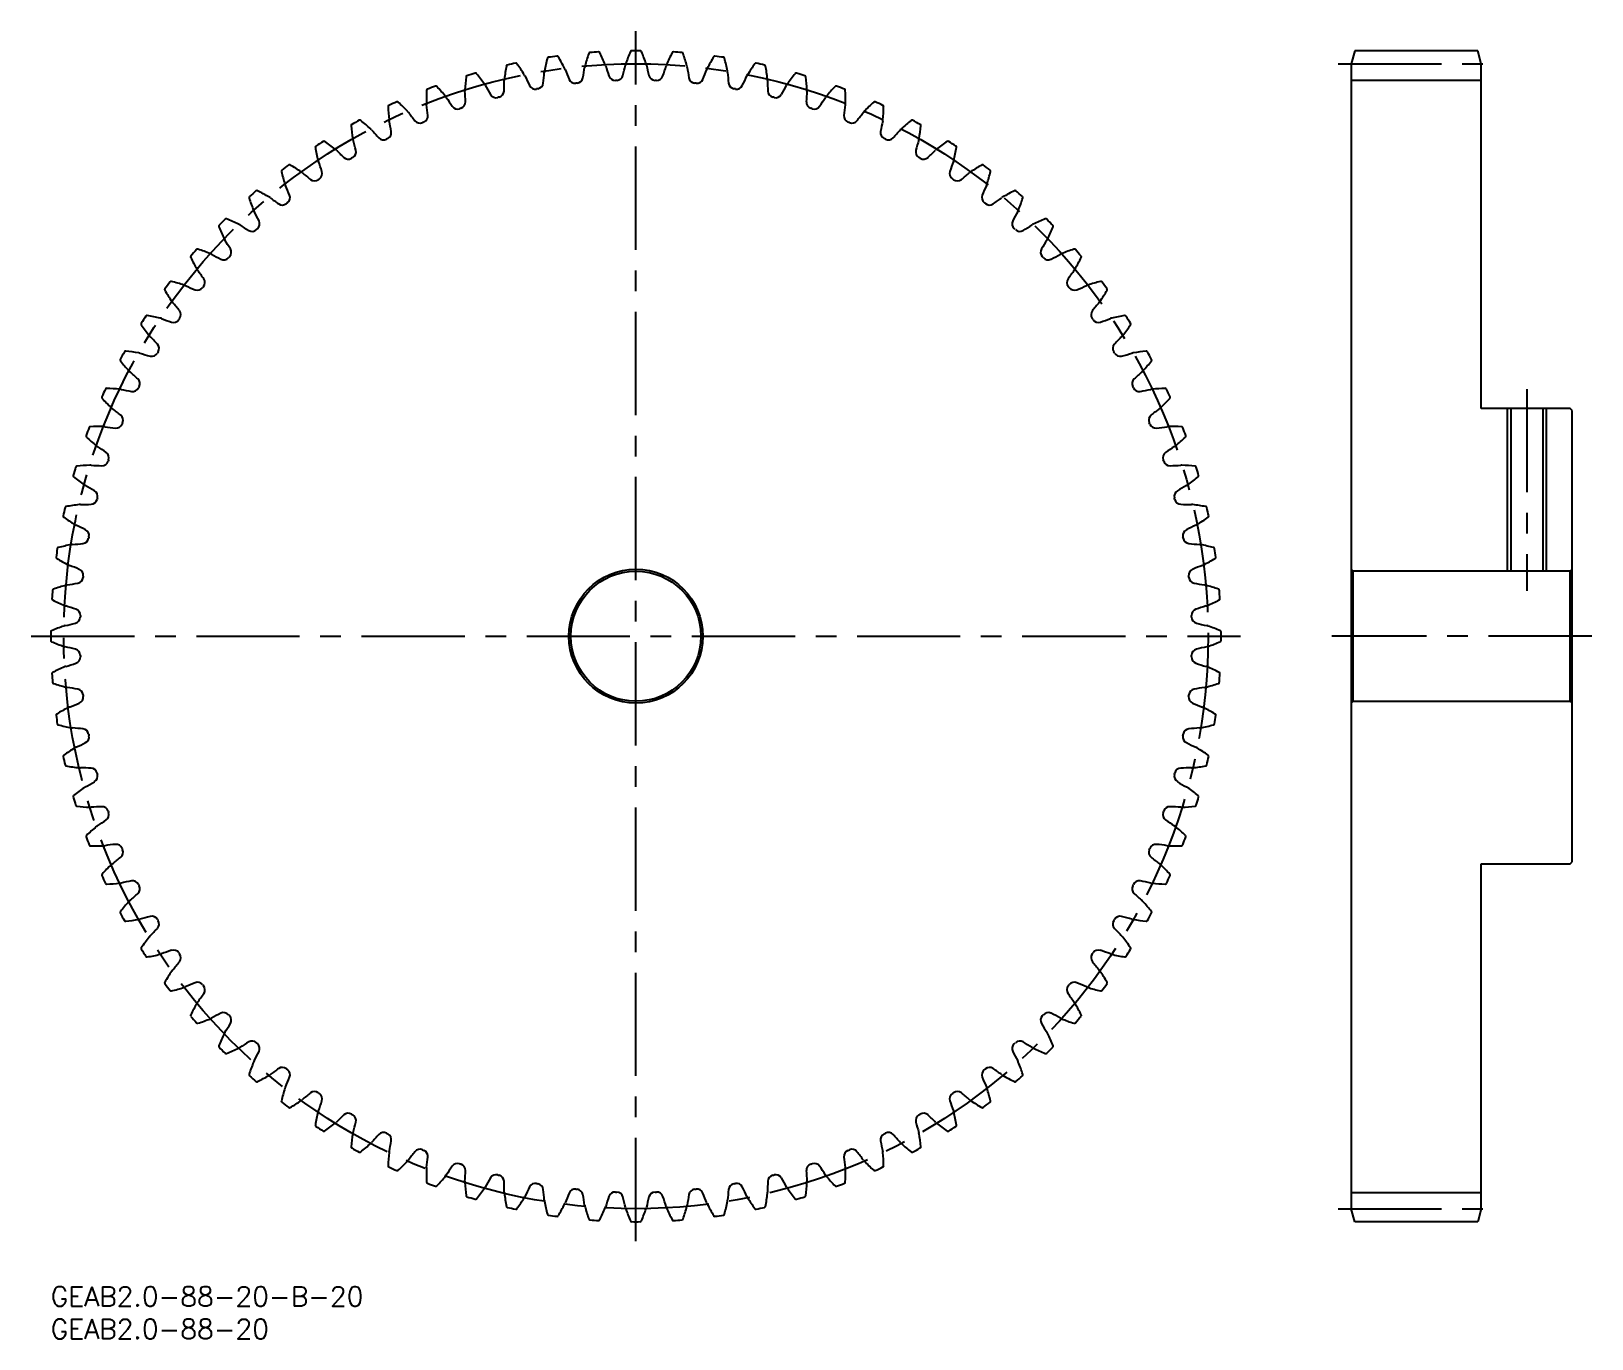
# Model space of a CAD drawing. Extents: x -3 to 237, y -8 to 193.
import ezdxf

# ---------------------------------------------------------------- set-up
doc = ezdxf.new("R2010")
doc.units = 0
doc.header["$LTSCALE"] = 0.5
doc.linetypes.add('CENTER', pattern=[50.8, 31.75, -6.35, 6.35, -6.35])
for name, color, linetype in [('MSM_CENTER', 1, 'CENTER'), ('MSM_CONTINUOUS', 7, 'CONTINUOUS'), ('MSM_NARROW', 5, 'CONTINUOUS'), ('MSM_PART_NUMBER', 7, 'CONTINUOUS')]:
    doc.layers.add(name, color=color, linetype=linetype)
doc.styles.get("Standard").update_dxf_attribs({"font": 'txt.shx', "height": 3, "bigfont": 'bigfont.shx'})

# ---------------------------------------------------------------- blocks, each defined once
blk = doc.blocks.new('*U2')
at = {"layer": 'MSM_PART_NUMBER'}
blk.add_text('GEAB2.0-88-20-B-20', height=3, dxfattribs=at).set_placement((0, -3))
blk = doc.blocks.new('*U3')
at = {"layer": 'MSM_PART_NUMBER'}
blk.add_text('GEAB2.0-88-20', height=3, dxfattribs=at).set_placement((0, -8))

msp = doc.modelspace()

# ---------------------------------------------------------------- linework, layer by layer
at = {"layer": 'MSM_CENTER'}
for p, q in [((90, 7), (90, 193)), ((198, 188), (222, 188)), ((227, 138), (227, 107)), ((-3, 100), (183, 100)), ((237, 100), (197, 100)), ((198, 12), (222, 12))]:
    msp.add_line(p, q, dxfattribs=at)
msp.add_circle((90, 100), 88, dxfattribs=at)
at = {"layer": 'MSM_CONTINUOUS'}
for p, q in [((200.54, 190), (200, 188)), ((219.46, 190), (200.54, 190)), ((220, 188), (219.46, 190)), ((200, 188), (200, 12)), ((220, 135), (220, 188)), ((200, 185.5), (220, 185.5)), ((233.7, 135), (220, 135)), ((224.54, 135), (224.54, 110)), ((229.46, 135), (229.46, 110)), ((234, 134.7), (233.7, 135)), ((234, 65.3), (234, 134.7)), ((200, 110.3), (200.3, 110)), ((200.3, 90), (200.3, 110)), ((233.7, 110), (200.3, 110)), ((233.7, 110), (234, 110.3)), ((233.7, 90), (233.7, 110)), ((200.3, 90), (200, 89.7)), ((200.3, 90), (233.7, 90)), ((234, 89.7), (233.7, 90)), ((220, 12), (220, 65)), ((220, 65), (233.7, 65)), ((233.7, 65), (234, 65.3)), ((200, 14.5), (220, 14.5)), ((220, 12), (219.46, 10)), ((200.54, 10), (200, 12)), ((219.46, 10), (200.54, 10))]:
    msp.add_line(p, q, dxfattribs=at)
for radius in [10.3, 10]:
    msp.add_circle((90, 100), radius, dxfattribs=at)
for centre, radius, start, end in [((82.93, 189.52), 0.2, 94.5139, 161.1608), ((90, 100), 90, 93.6679, 94.5139), ((84.26, 189.62), 0.2, 27.021, 93.6679), ((58.3, 176.38), 29.33, 23.0682, 27.021), ((116.17, 178.45), 29.33, 157.0699, 161.0227), ((89.34, 189.8), 0.2, 90.423, 157.0699), ((90, 100), 90, 89.577, 90.423), ((90.66, 189.8), 0.2, 22.9301, 89.577), ((63.83, 178.45), 29.33, 18.9773, 22.9301), ((121.7, 176.38), 29.33, 152.979, 156.9318), ((95.74, 189.62), 0.2, 86.3321, 152.979), ((90, 100), 90, 85.4861, 86.3321), ((97.07, 189.52), 0.2, 18.8392, 85.4861), ((98.9, 182.22), 29.33, 169.3426, 173.2955), ((70.26, 187.6), 0.2, 102.6957, 169.3426), ((90, 100), 90, 101.8497, 102.6957), ((71.56, 187.89), 0.2, 35.2028, 101.8497), ((47.75, 171.09), 29.33, 31.25, 35.2028), ((104.74, 181.37), 29.33, 165.2517, 169.2045), ((76.56, 188.79), 0.2, 98.6048, 165.2517), ((90, 100), 90, 97.7588, 98.6048), ((77.88, 188.98), 0.2, 31.1119, 97.7588), ((52.93, 173.92), 29.33, 27.1591, 31.1119), ((77.56, 186.56), 1.66, 20.213, 27.1593), ((47.25, 192.31), 35.2, 349.388, 352.0599), ((83.76, 187.22), 1.66, 165.1134, 172.0597), ((110.51, 180.11), 29.33, 161.1608, 165.1136), ((83.76, 187.22), 1.66, 16.1221, 23.0684), ((119.17, 197.46), 35.2, 196.1219, 198.7939), ((53.95, 195.13), 35.2, 345.2971, 347.969), ((90, 187.45), 1.66, 161.0225, 167.9688), ((90, 187.45), 1.66, 12.0312, 18.9775), ((126.05, 195.13), 35.2, 192.031, 194.7029), ((60.83, 197.46), 35.2, 341.2061, 343.8781), ((96.24, 187.22), 1.66, 156.9316, 163.8779), ((69.49, 180.11), 29.33, 14.8864, 18.8392), ((96.24, 187.22), 1.66, 7.9403, 14.8865), ((132.75, 192.31), 35.2, 187.9401, 190.612), ((102.44, 186.56), 1.66, 152.8407, 159.787), ((127.07, 173.92), 29.33, 148.8881, 152.8409), ((102.12, 188.98), 0.2, 82.2412, 148.8881), ((90, 100), 90, 81.3952, 82.2412), ((103.44, 188.79), 0.2, 14.7483, 81.3952), ((75.26, 181.37), 29.33, 10.7955, 14.7483), ((132.25, 171.09), 29.33, 144.7972, 148.75), ((108.44, 187.89), 0.2, 78.1503, 144.7972), ((90, 100), 90, 77.3043, 78.1503), ((109.74, 187.6), 0.2, 10.6574, 77.3043), ((81.1, 182.22), 29.33, 6.7045, 10.6574), ((93.01, 182.64), 29.33, 173.4335, 177.3864), ((64.07, 185.97), 0.2, 106.7866, 173.4335), ((90, 100), 90, 105.9406, 106.7866), ((65.34, 186.35), 0.2, 39.2937, 105.9406), ((42.79, 167.9), 29.33, 35.3409, 39.2937), ((65.36, 183.9), 1.66, 28.3948, 35.3411), ((34.55, 185.29), 35.2, 357.5698, 0.2417), ((71.41, 185.45), 1.66, 173.2953, 180.2415), ((71.41, 185.45), 1.66, 24.3039, 31.2502), ((105.01, 200.62), 35.2, 204.3037, 206.9757), ((74.76, 185.15), 1, 280.1503, 353.4789), ((40.78, 189.03), 35.2, 353.4789, 356.1508), ((77.56, 186.56), 1.66, 169.2044, 176.1506), ((112.15, 199.29), 35.2, 200.2128, 202.8848), ((80.64, 185.99), 1, 202.8848, 276.2134), ((90, 100), 85.5, 96.0594, 96.2134), ((80.87, 186.02), 1, 276.0594, 349.388), ((86.8, 186.44), 1, 198.7939, 272.1224), ((90, 100), 85.5, 91.9685, 92.1224), ((87.03, 186.45), 1, 271.9685, 345.2971), ((92.97, 186.45), 1, 194.7029, 268.0315), ((90, 100), 85.5, 87.8776, 88.0315), ((93.2, 186.44), 1, 267.8776, 341.2061), ((99.13, 186.02), 1, 190.612, 263.9406), ((90, 100), 85.5, 83.7866, 83.9406), ((99.36, 185.99), 1, 263.7867, 337.1152), ((67.85, 199.29), 35.2, 337.1152, 339.7872), ((102.44, 186.56), 1.66, 3.8494, 10.7956), ((139.22, 189.03), 35.2, 183.8492, 186.5211), ((105.24, 185.15), 1, 186.5211, 259.8497), ((74.99, 200.62), 35.2, 333.0243, 335.6963), ((108.59, 185.45), 1.66, 148.7498, 155.6961), ((108.59, 185.45), 1.66, 359.7585, 6.7047), ((145.45, 185.29), 35.2, 179.7583, 182.4302), ((114.64, 183.9), 1.66, 144.6589, 151.6052), ((137.21, 167.9), 29.33, 140.7063, 144.6591), ((114.66, 186.35), 0.2, 74.0594, 140.7063), ((90, 100), 90, 73.2134, 74.0594), ((115.93, 185.97), 0.2, 6.5665, 73.2134), ((86.99, 182.64), 29.33, 2.6136, 6.5665), ((87.1, 182.65), 29.33, 177.5245, 181.4773), ((58, 183.9), 0.2, 110.8775, 177.5245), ((90, 100), 90, 110.0315, 110.8775), ((59.24, 184.37), 0.2, 43.3846, 110.0315), ((38.07, 164.36), 29.33, 39.4318, 43.3846), ((59.44, 181.93), 1.66, 32.4857, 39.432), ((90.53, 201.73), 35.2, 212.4856, 215.1575), ((65.36, 183.9), 1.66, 177.3862, 184.3324), ((28.61, 181.12), 35.2, 1.6607, 4.3326), ((97.79, 201.43), 35.2, 208.3946, 211.0666), ((68.5, 183.78), 1, 211.0666, 284.3952), ((90, 100), 85.5, 104.2412, 104.3952), ((68.72, 183.84), 1, 284.2412, 357.5698), ((74.53, 185.1), 1, 206.9757, 280.3043), ((90, 100), 85.5, 100.1503, 100.3043), ((90, 100), 85.5, 79.6957, 79.8497), ((105.47, 185.1), 1, 259.6958, 333.0243), ((111.28, 183.84), 1, 182.4302, 255.7588), ((90, 100), 85.5, 75.6048, 75.7588), ((111.5, 183.78), 1, 255.6049, 328.9334), ((82.21, 201.43), 35.2, 328.9334, 331.6054), ((151.39, 181.12), 35.2, 175.6674, 178.3393), ((114.64, 183.9), 1.66, 355.6676, 2.6138), ((89.47, 201.73), 35.2, 324.8425, 327.5144), ((120.56, 181.93), 1.66, 140.568, 147.5143), ((141.93, 164.36), 29.33, 136.6154, 140.5682), ((120.76, 184.37), 0.2, 69.9685, 136.6154), ((90, 100), 90, 69.1225, 69.9685), ((122, 183.9), 0.2, 2.4755, 69.1225), ((92.9, 182.65), 29.33, 358.5227, 2.4755), ((52.09, 181.41), 0.2, 114.9685, 181.6154), ((81.22, 182.23), 29.33, 181.6154, 185.5682), ((90, 100), 90, 114.1225, 114.9685), ((53.3, 181.96), 0.2, 47.4755, 114.1224), ((33.61, 160.49), 29.33, 43.5227, 47.4755), ((53.67, 179.54), 1.66, 36.5767, 43.5229), ((83.28, 201.51), 35.2, 216.5765, 219.2484), ((57.01, 179.96), 1, 292.423, 5.7516), ((59.44, 181.93), 1.66, 181.4771, 188.4233), ((22.98, 176.53), 35.2, 5.7516, 8.4235), ((62.57, 182.04), 1, 215.1575, 288.4861), ((90, 100), 85.5, 108.3321, 108.4861), ((62.79, 182.11), 1, 288.3321, 1.6607), ((117.21, 182.11), 1, 178.3393, 251.6679), ((90, 100), 85.5, 71.5139, 71.6679), ((117.43, 182.04), 1, 251.5139, 324.8425), ((122.99, 179.96), 1, 174.2484, 247.577), ((157.02, 176.53), 35.2, 171.5765, 174.2484), ((120.56, 181.93), 1.66, 351.5767, 358.5229), ((96.72, 201.51), 35.2, 320.7516, 323.4235), ((126.33, 179.54), 1.66, 136.4771, 143.4233), ((146.39, 160.49), 29.33, 132.5245, 136.4773), ((126.7, 181.96), 0.2, 65.8775, 132.5245), ((90, 100), 90, 65.0315, 65.8775), ((98.78, 182.23), 29.33, 354.4318, 358.3846), ((127.91, 181.41), 0.2, 358.3846, 65.0315), ((46.38, 178.5), 0.2, 119.0594, 185.7063), ((75.37, 181.39), 29.33, 185.7063, 189.6591), ((90, 100), 90, 118.2134, 119.0594), ((47.55, 179.13), 0.2, 51.5665, 118.2133), ((29.44, 156.31), 29.33, 47.6136, 51.5665), ((48.09, 176.75), 1.66, 40.6676, 47.6138), ((76.05, 200.77), 35.2, 220.6674, 223.3393), ((53.67, 179.54), 1.66, 185.568, 192.5143), ((17.69, 171.56), 35.2, 9.8425, 12.5144), ((56.79, 179.87), 1, 219.2484, 292.577), ((90, 100), 85.5, 112.423, 112.577), ((90, 100), 85.5, 67.423, 67.577), ((123.21, 179.87), 1, 247.423, 320.7516), ((162.31, 171.56), 35.2, 167.4856, 170.1575), ((126.33, 179.54), 1.66, 347.4857, 354.432), ((103.95, 200.77), 35.2, 316.6607, 319.3326), ((131.91, 176.75), 1.66, 132.3862, 139.3324), ((150.56, 156.31), 29.33, 128.4335, 132.3864), ((132.45, 179.13), 0.2, 61.7871, 128.4335), ((90, 100), 90, 60.9406, 61.7866), ((104.63, 181.39), 29.33, 350.3409, 354.2937), ((133.62, 178.5), 0.2, 354.2937, 60.9406), ((40.89, 175.18), 0.2, 123.1503, 189.7972), ((90, 100), 90, 122.3043, 123.1503), ((42.01, 175.9), 0.2, 55.6574, 122.3042), ((25.57, 151.85), 29.33, 51.7045, 55.6574), ((48.09, 176.75), 1.66, 189.6589, 196.6052), ((12.77, 166.22), 35.2, 13.9334, 16.6054), ((51.18, 177.3), 1, 223.3393, 296.6679), ((90, 100), 85.5, 116.5139, 116.6679), ((51.39, 177.4), 1, 296.5139, 9.8425), ((128.61, 177.4), 1, 170.1575, 243.4861), ((90, 100), 85.5, 63.3321, 63.4861), ((128.82, 177.3), 1, 243.3321, 316.6607), ((167.23, 166.22), 35.2, 163.3946, 166.0666), ((131.91, 176.75), 1.66, 343.3948, 350.3411), ((154.43, 151.85), 29.33, 124.3426, 128.2955), ((137.99, 175.9), 0.2, 57.6962, 124.3426), ((90, 100), 90, 56.8497, 57.6957), ((139.11, 175.18), 0.2, 350.2028, 56.8497), ((69.6, 180.14), 29.33, 189.7972, 193.75), ((42.72, 173.56), 1.66, 193.7498, 200.6961), ((8.24, 160.54), 35.2, 18.0243, 20.6963), ((42.72, 173.56), 1.66, 44.7585, 51.7047), ((68.9, 199.52), 35.2, 224.7583, 227.4302), ((45.76, 174.33), 1, 227.4302, 300.7588), ((90, 100), 85.5, 120.6048, 120.7588), ((45.96, 174.45), 1, 300.6048, 13.9334), ((134.04, 174.45), 1, 166.0666, 239.3952), ((90, 100), 85.5, 59.2412, 59.3952), ((134.24, 174.33), 1, 239.2412, 312.5698), ((111.1, 199.52), 35.2, 312.5698, 315.2417), ((137.28, 173.56), 1.66, 128.2953, 135.2415), ((171.76, 160.54), 35.2, 159.3037, 161.9757), ((137.28, 173.56), 1.66, 339.3039, 346.2502), ((110.4, 180.14), 29.33, 346.25, 350.2028), ((35.66, 171.49), 0.2, 127.2412, 193.8881), ((63.94, 178.48), 29.33, 193.8881, 197.8409), ((90, 100), 90, 126.3952, 127.2412), ((36.72, 172.28), 0.2, 59.7483, 126.3952), ((22.04, 147.12), 29.33, 55.7955, 59.7483), ((37.6, 170), 1.66, 48.8494, 55.7956), ((61.85, 197.76), 35.2, 228.8492, 231.5211), ((40.76, 171.12), 1, 304.6957, 18.0243), ((139.24, 171.12), 1, 161.9757, 235.3043), ((118.15, 197.76), 35.2, 308.4789, 311.1508), ((142.4, 170), 1.66, 124.2044, 131.1506), ((157.96, 147.12), 29.33, 120.2517, 124.2045), ((143.28, 172.28), 0.2, 53.6053, 120.2517), ((90, 100), 90, 52.7588, 53.6048), ((116.06, 178.48), 29.33, 342.1591, 346.1119), ((144.34, 171.49), 0.2, 346.1119, 52.7588), ((90, 100), 90, 130.4861, 131.3321), ((31.7, 168.3), 0.2, 63.8392, 130.4861), ((18.85, 142.15), 29.33, 59.8864, 63.8392), ((37.6, 170), 1.66, 197.8407, 204.787), ((4.13, 154.55), 35.2, 22.1152, 24.7872), ((40.57, 170.99), 1, 231.5211, 304.8497), ((90, 100), 85.5, 124.6957, 124.8497), ((90, 100), 85.5, 55.1503, 55.3043), ((139.43, 170.99), 1, 235.1503, 308.4789), ((175.87, 154.55), 35.2, 155.2128, 157.8848), ((142.4, 170), 1.66, 335.213, 342.1593), ((161.15, 142.15), 29.33, 116.1608, 120.1136), ((148.3, 168.3), 0.2, 49.5144, 116.1608), ((90, 100), 90, 48.6679, 49.5139), ((30.69, 167.43), 0.2, 131.3321, 197.979), ((58.4, 176.42), 29.33, 197.979, 201.9318), ((32.74, 166.09), 1.66, 52.9403, 59.8866), ((54.95, 195.5), 35.2, 232.9401, 235.612), ((35.63, 167.28), 1, 235.612, 308.9406), ((90, 100), 85.5, 128.7866, 128.9406), ((35.81, 167.43), 1, 308.7866, 22.1152), ((144.19, 167.43), 1, 157.8848, 231.2134), ((90, 100), 85.5, 51.0594, 51.2134), ((144.37, 167.28), 1, 231.0594, 304.388), ((125.05, 195.5), 35.2, 304.388, 307.0599), ((147.26, 166.09), 1.66, 120.1134, 127.0597), ((121.6, 176.42), 29.33, 338.0682, 342.021), ((149.31, 167.43), 0.2, 342.021, 48.6679), ((90, 100), 90, 134.577, 135.423), ((26.97, 163.97), 0.2, 67.9301, 134.577), ((16.03, 136.97), 29.33, 63.9773, 67.9301), ((28.17, 161.83), 1.66, 57.0312, 63.9775), ((48.23, 192.76), 35.2, 237.031, 239.7029), ((32.74, 166.09), 1.66, 201.9316, 208.8779), ((0.46, 148.29), 35.2, 26.2061, 28.8781), ((31.14, 163.39), 1, 312.8776, 26.2061), ((148.86, 163.39), 1, 153.7939, 227.1224), ((179.54, 148.29), 35.2, 151.1219, 153.7939), ((147.26, 166.09), 1.66, 331.1221, 338.0684), ((131.77, 192.76), 35.2, 300.2971, 302.969), ((151.83, 161.83), 1.66, 116.0225, 122.9688), ((163.97, 136.97), 29.33, 112.0699, 116.0227), ((153.03, 163.97), 0.2, 45.4235, 112.0699), ((90, 100), 90, 44.577, 45.423), ((26.03, 163.03), 0.2, 135.423, 202.0699), ((53.03, 173.97), 29.33, 202.0699, 206.0227), ((28.17, 161.83), 1.66, 206.0225, 212.9688), ((-2.76, 141.77), 35.2, 30.2971, 32.969), ((30.97, 163.23), 1, 239.7029, 313.0315), ((90, 100), 85.5, 132.8776, 133.0315), ((90, 100), 85.5, 46.9685, 47.1224), ((149.03, 163.23), 1, 226.9685, 300.2971), ((182.76, 141.77), 35.2, 147.031, 149.7029), ((151.83, 161.83), 1.66, 327.0312, 333.9775), ((126.97, 173.97), 29.33, 333.9773, 337.9301), ((153.97, 163.03), 0.2, 337.9301, 44.577), ((21.7, 158.3), 0.2, 139.5139, 206.1608), ((90, 100), 90, 138.6679, 139.5139), ((22.57, 159.31), 0.2, 72.0209, 138.6679), ((13.58, 131.6), 29.33, 68.0682, 72.021), ((23.91, 157.26), 1.66, 61.1221, 68.0684), ((41.71, 189.54), 35.2, 241.1219, 243.7939), ((26.77, 159.03), 1, 316.9685, 30.2971), ((153.23, 159.03), 1, 149.7029, 223.0315), ((138.29, 189.54), 35.2, 296.2061, 298.8781), ((156.09, 157.26), 1.66, 111.9316, 118.8779), ((166.42, 131.6), 29.33, 107.979, 111.9318), ((157.43, 159.31), 0.2, 41.3326, 107.979), ((90, 100), 90, 40.4861, 41.3321), ((158.3, 158.3), 0.2, 333.8392, 40.4861), ((47.85, 171.15), 29.33, 206.1608, 210.1136), ((23.91, 157.26), 1.66, 210.1134, 217.0597), ((-5.5, 135.05), 35.2, 34.388, 37.0599), ((26.61, 158.86), 1, 243.7939, 317.1224), ((90, 100), 85.5, 136.9685, 137.1224), ((90, 100), 85.5, 42.8776, 43.0315), ((153.39, 158.86), 1, 222.8776, 296.2061), ((185.5, 135.05), 35.2, 142.9401, 145.612), ((156.09, 157.26), 1.66, 322.9403, 329.8866), ((132.15, 171.15), 29.33, 329.8864, 333.8392), ((90, 100), 90, 142.7588, 143.6048), ((18.51, 154.34), 0.2, 76.1118, 142.7588), ((11.52, 126.06), 29.33, 72.1591, 76.1119), ((20, 152.4), 1.66, 65.213, 72.1593), ((35.45, 185.87), 35.2, 245.2128, 247.8848), ((90, 100), 85.5, 141.0594, 141.2134), ((22.72, 154.37), 1, 321.0594, 34.388), ((157.28, 154.37), 1, 145.612, 218.9406), ((90, 100), 85.5, 38.7866, 38.9406), ((144.55, 185.87), 35.2, 292.1152, 294.7872), ((160, 152.4), 1.66, 107.8407, 114.787), ((168.48, 126.06), 29.33, 103.8881, 107.8409), ((161.49, 154.34), 0.2, 37.2417, 103.8881), ((90, 100), 90, 36.3952, 37.2412), ((17.72, 153.28), 0.2, 143.6048, 210.2517), ((42.88, 167.96), 29.33, 210.2517, 214.2045), ((20, 152.4), 1.66, 214.2044, 221.1506), ((-7.76, 128.15), 35.2, 38.4789, 41.1508), ((22.57, 154.19), 1, 247.8848, 321.2134), ((157.43, 154.19), 1, 218.7867, 292.1152), ((187.76, 128.15), 35.2, 138.8492, 141.5211), ((160, 152.4), 1.66, 318.8494, 325.7956), ((137.12, 167.96), 29.33, 325.7955, 329.7483), ((162.28, 153.28), 0.2, 329.7483, 36.3952), ((90, 100), 90, 146.8497, 147.6957), ((14.82, 149.11), 0.2, 80.2028, 146.8497), ((9.86, 120.4), 29.33, 76.25, 80.2028), ((16.44, 147.28), 1.66, 69.3039, 76.2502), ((29.46, 181.76), 35.2, 249.3037, 251.9757), ((90, 100), 85.5, 145.1503, 145.3043), ((19.01, 149.43), 1, 325.1503, 38.4789), ((160.99, 149.43), 1, 141.5211, 214.8497), ((90, 100), 85.5, 34.6957, 34.8497), ((150.54, 181.76), 35.2, 288.0243, 290.6963), ((163.56, 147.28), 1.66, 103.7498, 110.6961), ((170.14, 120.4), 29.33, 99.7972, 103.75), ((165.18, 149.11), 0.2, 33.1507, 99.7972), ((90, 100), 90, 32.3043, 33.1503), ((14.1, 147.99), 0.2, 147.6957, 214.3426), ((38.15, 164.43), 29.33, 214.3426, 218.2955), ((18.88, 149.24), 1, 251.9757, 325.3043), ((161.12, 149.24), 1, 214.6958, 288.0243), ((141.85, 164.43), 29.33, 321.7045, 325.6574), ((165.9, 147.99), 0.2, 325.6574, 32.3043), ((16.44, 147.28), 1.66, 218.2953, 225.2415), ((-9.52, 121.1), 35.2, 42.5698, 45.2417), ((15.67, 144.24), 1, 329.2412, 42.5698), ((164.33, 144.24), 1, 137.4302, 210.7588), ((189.52, 121.1), 35.2, 134.7583, 137.4302), ((163.56, 147.28), 1.66, 314.7585, 321.7047), ((10.87, 142.45), 0.2, 151.7866, 218.4335), ((90, 100), 90, 150.9406, 151.7866), ((33.69, 160.56), 29.33, 218.4335, 222.3864), ((11.5, 143.62), 0.2, 84.2937, 150.9406), ((8.61, 114.63), 29.33, 80.3409, 84.2937), ((13.25, 141.91), 1.66, 73.3948, 80.3411), ((23.78, 177.23), 35.2, 253.3946, 256.0666), ((15.55, 144.04), 1, 256.0666, 329.3952), ((90, 100), 85.5, 149.2412, 149.3952), ((90, 100), 85.5, 30.6048, 30.7588), ((164.45, 144.04), 1, 210.6048, 283.9334), ((156.22, 177.23), 35.2, 283.9334, 286.6054), ((166.75, 141.91), 1.66, 99.6589, 106.6052), ((171.39, 114.63), 29.33, 95.7063, 99.6591), ((146.31, 160.56), 29.33, 317.6136, 321.5665), ((168.5, 143.62), 0.2, 29.0598, 95.7063), ((90, 100), 90, 28.2134, 29.0594), ((169.13, 142.45), 0.2, 321.5665, 28.2134), ((13.25, 141.91), 1.66, 222.3862, 229.3324), ((-10.77, 113.95), 35.2, 46.6607, 49.3326), ((12.7, 138.82), 1, 333.3321, 46.6607), ((167.3, 138.82), 1, 133.3393, 206.6679), ((190.77, 113.95), 35.2, 130.6674, 133.3393), ((166.75, 141.91), 1.66, 310.6676, 317.6138), ((90, 100), 90, 155.0315, 155.8775), ((8.59, 137.91), 0.2, 88.3846, 155.0315), ((7.77, 108.78), 29.33, 84.4318, 88.3846), ((10.46, 136.33), 1.66, 77.4857, 84.432), ((18.44, 172.31), 35.2, 257.4856, 260.1575), ((12.6, 138.61), 1, 260.1575, 333.4861), ((90, 100), 85.5, 153.3321, 153.4861), ((90, 100), 85.5, 26.5139, 26.6679), ((167.4, 138.61), 1, 206.5139, 279.8425), ((161.56, 172.31), 35.2, 279.8425, 282.5144), ((169.54, 136.33), 1.66, 95.568, 102.5143), ((172.23, 108.78), 29.33, 91.6154, 95.5682), ((171.41, 137.91), 0.2, 24.9689, 91.6154), ((90, 100), 90, 24.1225, 24.9685), ((8.04, 136.7), 0.2, 155.8775, 222.5245), ((29.51, 156.39), 29.33, 222.5245, 226.4773), ((10.46, 136.33), 1.66, 226.4771, 233.4233), ((-11.51, 106.72), 35.2, 50.7516, 53.4235), ((191.51, 106.72), 35.2, 126.5765, 129.2484), ((169.54, 136.33), 1.66, 306.5767, 313.5229), ((150.49, 156.39), 29.33, 313.5227, 317.4755), ((171.96, 136.7), 0.2, 317.4755, 24.1225), ((90, 100), 90, 159.1225, 159.9685), ((6.1, 132), 0.2, 92.4755, 159.1224), ((7.35, 102.9), 29.33, 88.5227, 92.4755), ((8.07, 130.56), 1.66, 81.5767, 88.5229), ((13.47, 167.02), 35.2, 261.5765, 264.2484), ((10.04, 132.99), 1, 264.2484, 337.577), ((10.13, 133.21), 1, 337.423, 50.7516), ((90, 100), 85.5, 157.423, 157.577), ((169.87, 133.21), 1, 129.2484, 202.577), ((90, 100), 85.5, 22.423, 22.577), ((169.96, 132.99), 1, 202.423, 275.7516), ((166.53, 167.02), 35.2, 275.7516, 278.4235), ((171.93, 130.56), 1.66, 91.4771, 98.4233), ((172.65, 102.9), 29.33, 87.5245, 91.4773), ((173.9, 132), 0.2, 20.878, 87.5245), ((90, 100), 90, 20.0315, 20.8775), ((5.63, 130.76), 0.2, 159.9685, 226.6154), ((25.64, 151.93), 29.33, 226.6154, 230.5682), ((154.36, 151.93), 29.33, 309.4318, 313.3846), ((174.37, 130.76), 0.2, 313.3846, 20.0315), ((8.07, 130.56), 1.66, 230.568, 237.5143), ((-11.73, 99.47), 35.2, 54.8425, 57.5144), ((7.96, 127.43), 1, 341.5139, 54.8425), ((172.04, 127.43), 1, 125.1575, 198.4861), ((191.73, 99.47), 35.2, 122.4856, 125.1575), ((171.93, 130.56), 1.66, 302.4857, 309.432), ((90, 100), 90, 163.2134, 164.0594), ((4.03, 125.93), 0.2, 96.5665, 163.2133), ((7.36, 96.99), 29.33, 92.6136, 96.5665), ((6.1, 124.64), 1.66, 85.6676, 92.6138), ((8.88, 161.39), 35.2, 265.6674, 268.3393), ((7.89, 127.21), 1, 268.3393, 341.6679), ((90, 100), 85.5, 161.5139, 161.6679), ((90, 100), 85.5, 18.3321, 18.4861), ((172.11, 127.21), 1, 198.3321, 271.6607), ((171.12, 161.39), 35.2, 271.6607, 274.3326), ((173.9, 124.64), 1.66, 87.3862, 94.3324), ((172.64, 96.99), 29.33, 83.4335, 87.3864), ((175.97, 125.93), 0.2, 16.7866, 83.4335), ((90, 100), 90, 15.9406, 16.7866), ((3.65, 124.66), 0.2, 164.0594, 230.7063), ((22.1, 147.21), 29.33, 230.7063, 234.6591), ((6.1, 124.64), 1.66, 234.6589, 241.6052), ((-11.43, 92.21), 35.2, 58.9334, 61.6054), ((191.43, 92.21), 35.2, 118.3946, 121.0666), ((173.9, 124.64), 1.66, 298.3948, 305.3411), ((157.9, 147.21), 29.33, 305.3409, 309.2937), ((176.35, 124.66), 0.2, 309.2937, 15.9406), ((7.78, 91.1), 29.33, 96.7045, 100.6574), ((4.55, 118.59), 1.66, 89.7585, 96.7047), ((4.71, 155.45), 35.2, 269.7583, 272.4302), ((6.16, 121.28), 1, 272.4302, 345.7588), ((6.22, 121.5), 1, 345.6048, 58.9334), ((90, 100), 85.5, 165.6048, 165.7588), ((173.78, 121.5), 1, 121.0666, 194.3952), ((90, 100), 85.5, 14.2412, 14.3952), ((173.84, 121.28), 1, 194.2412, 267.5698), ((175.29, 155.45), 35.2, 267.5698, 270.2417), ((175.45, 118.59), 1.66, 83.2953, 90.2415), ((172.22, 91.1), 29.33, 79.3426, 83.2955), ((2.11, 118.44), 0.2, 168.1503, 234.7972), ((90, 100), 90, 167.3043, 168.1503), ((18.91, 142.25), 29.33, 234.7972, 238.75), ((2.4, 119.74), 0.2, 100.6574, 167.3042), ((161.09, 142.25), 29.33, 301.25, 305.2028), ((177.6, 119.74), 0.2, 12.6957, 79.3426), ((90, 100), 90, 11.8497, 12.6957), ((177.89, 118.44), 0.2, 305.2028, 11.8497), ((4.55, 118.59), 1.66, 238.7498, 245.6961), ((-10.62, 84.99), 35.2, 63.0243, 65.6963), ((4.9, 115.47), 1, 349.6957, 63.0243), ((90, 100), 85.5, 169.6957, 169.8497), ((175.1, 115.47), 1, 116.9757, 190.3043), ((90, 100), 85.5, 10.1503, 10.3043), ((190.62, 84.99), 35.2, 114.3037, 116.9757), ((175.45, 118.59), 1.66, 294.3039, 301.2502), ((90, 100), 90, 171.3952, 172.2412), ((1.21, 113.44), 0.2, 104.7483, 171.3951), ((8.63, 85.26), 29.33, 100.7955, 104.7483), ((3.44, 112.44), 1.66, 93.8494, 100.7956), ((0.97, 149.22), 35.2, 273.8492, 276.5211), ((4.85, 115.24), 1, 276.5211, 349.8497), ((175.15, 115.24), 1, 190.1503, 263.4789), ((179.03, 149.22), 35.2, 263.4789, 266.1508), ((176.56, 112.44), 1.66, 79.2044, 86.1506), ((171.37, 85.26), 29.33, 75.2517, 79.2045), ((178.79, 113.44), 0.2, 8.6048, 75.2517), ((90, 100), 90, 7.7588, 8.6048), ((1.02, 112.12), 0.2, 172.2412, 238.8881), ((16.08, 137.07), 29.33, 238.8881, 242.8409), ((3.44, 112.44), 1.66, 242.8407, 249.787), ((-9.29, 77.85), 35.2, 67.1152, 69.7872), ((189.29, 77.85), 35.2, 110.2128, 112.8848), ((176.56, 112.44), 1.66, 290.213, 297.1593), ((163.92, 137.07), 29.33, 297.1591, 301.1119), ((178.98, 112.12), 0.2, 301.1119, 7.7588), ((-2.31, 142.75), 35.2, 277.9401, 280.612), ((3.98, 109.13), 1, 280.612, 353.9406), ((4.01, 109.36), 1, 353.7867, 67.1152), ((90, 100), 85.5, 173.7866, 173.9406), ((175.99, 109.36), 1, 112.8848, 186.2134), ((90, 100), 85.5, 6.0594, 6.2134), ((176.02, 109.13), 1, 186.0594, 259.388), ((182.31, 142.75), 35.2, 259.388, 262.0599), ((90, 100), 90, 175.4861, 176.3321), ((0.38, 105.74), 0.2, 176.3321, 242.979), ((0.48, 107.07), 0.2, 108.8392, 175.4861), ((9.89, 79.49), 29.33, 104.8864, 108.8392), ((2.78, 106.24), 1.66, 97.9403, 104.8866), ((177.22, 106.24), 1.66, 75.1134, 82.0597), ((170.11, 79.49), 29.33, 71.1608, 75.1136), ((179.52, 107.07), 0.2, 4.5139, 71.1608), ((179.62, 105.74), 0.2, 297.021, 3.6679), ((90, 100), 90, 3.6679, 4.5139), ((13.62, 131.7), 29.33, 242.979, 246.9318), ((2.78, 106.24), 1.66, 246.9316, 253.8779), ((-7.46, 70.83), 35.2, 71.2061, 73.8781), ((3.56, 103.2), 1, 357.8776, 71.2061), ((176.44, 103.2), 1, 108.7939, 182.1224), ((187.46, 70.83), 35.2, 106.1219, 108.7939), ((177.22, 106.24), 1.66, 286.1221, 293.0684), ((166.38, 131.7), 29.33, 293.0682, 297.021), ((0.2, 100.66), 0.2, 112.9301, 179.577), ((11.55, 73.83), 29.33, 108.9773, 112.9301), ((2.55, 100), 1.66, 102.0312, 108.9775), ((-5.13, 136.05), 35.2, 282.031, 284.7029), ((3.55, 102.97), 1, 284.7029, 358.0315), ((90, 100), 85.5, 177.8776, 178.0315), ((90, 100), 85.5, 1.9685, 2.1224), ((176.45, 102.97), 1, 181.9685, 255.2971), ((185.13, 136.05), 35.2, 255.2971, 257.969), ((177.45, 100), 1.66, 71.0225, 77.9688), ((168.45, 73.83), 29.33, 67.0699, 71.0227), ((179.8, 100.66), 0.2, 0.423, 67.0699), ((90, 100), 90, 179.577, 180.423), ((0.2, 99.34), 0.2, 180.423, 247.0699), ((11.55, 126.17), 29.33, 247.0699, 251.0227), ((2.55, 100), 1.66, 251.0225, 257.9688), ((177.45, 100), 1.66, 282.0312, 288.9775), ((168.45, 126.17), 29.33, 288.9773, 292.9301), ((179.8, 99.34), 0.2, 292.9301, 359.577), ((90, 100), 90, 359.577, 0.423), ((-5.13, 63.95), 35.2, 75.2971, 77.969), ((3.55, 97.03), 1, 1.9685, 75.2971), ((3.56, 96.8), 1, 288.7939, 2.1224), ((90, 100), 85.5, 181.9685, 182.1224), ((90, 100), 85.5, 357.8776, 358.0315), ((176.44, 96.8), 1, 177.8776, 251.2061), ((176.45, 97.03), 1, 104.7029, 178.0315), ((185.13, 63.95), 35.2, 102.031, 104.7029), ((0.38, 94.26), 0.2, 117.021, 183.6679), ((90, 100), 90, 183.6679, 184.5139), ((13.62, 68.3), 29.33, 113.0682, 117.021), ((2.78, 93.76), 1.66, 106.1221, 113.0684), ((-7.46, 129.17), 35.2, 286.1219, 288.7939), ((187.46, 129.17), 35.2, 251.2061, 253.8781), ((177.22, 93.76), 1.66, 66.9316, 73.8779), ((166.38, 68.3), 29.33, 62.979, 66.9318), ((179.62, 94.26), 0.2, 356.3321, 62.979), ((90, 100), 90, 355.4861, 356.3321), ((0.48, 92.93), 0.2, 184.5139, 251.1608), ((9.89, 120.51), 29.33, 251.1608, 255.1136), ((2.78, 93.76), 1.66, 255.1134, 262.0597), ((-2.31, 57.25), 35.2, 79.388, 82.0599), ((3.98, 90.87), 1, 6.0594, 79.388), ((176.02, 90.87), 1, 100.612, 173.9406), ((182.31, 57.25), 35.2, 97.9401, 100.612), ((177.22, 93.76), 1.66, 277.9403, 284.8866), ((170.11, 120.51), 29.33, 284.8864, 288.8392), ((179.52, 92.93), 0.2, 288.8392, 355.4861), ((16.08, 62.93), 29.33, 117.1591, 121.1119), ((3.44, 87.56), 1.66, 110.213, 117.1593), ((-9.29, 122.15), 35.2, 290.2128, 292.8848), ((4.01, 90.64), 1, 292.8848, 6.2134), ((90, 100), 85.5, 186.0594, 186.2134), ((175.99, 90.64), 1, 173.7867, 247.1152), ((90, 100), 85.5, 353.7866, 353.9406), ((189.29, 122.15), 35.2, 247.1152, 249.7872), ((176.56, 87.56), 1.66, 62.8407, 69.787), ((163.92, 62.93), 29.33, 58.8881, 62.8409), ((1.02, 87.88), 0.2, 121.1119, 187.7588), ((90, 100), 90, 187.7588, 188.6048), ((1.21, 86.56), 0.2, 188.6048, 255.2517), ((178.79, 86.56), 0.2, 284.7483, 351.3952), ((90, 100), 90, 351.3952, 352.2412), ((178.98, 87.88), 0.2, 352.2412, 58.8881), ((8.63, 114.74), 29.33, 255.2517, 259.2045), ((3.44, 87.56), 1.66, 259.2044, 266.1506), ((0.97, 50.78), 35.2, 83.4789, 86.1508), ((4.85, 84.76), 1, 10.1503, 83.4789), ((4.9, 84.53), 1, 296.9757, 10.3043), ((90, 100), 85.5, 190.1503, 190.3043), ((175.1, 84.53), 1, 169.6958, 243.0243), ((90, 100), 85.5, 349.6957, 349.8497), ((175.15, 84.76), 1, 96.5211, 169.8497), ((179.03, 50.78), 35.2, 93.8492, 96.5211), ((176.56, 87.56), 1.66, 273.8494, 280.7956), ((171.37, 114.74), 29.33, 280.7955, 284.7483), ((2.11, 81.56), 0.2, 125.2028, 191.8497), ((18.91, 57.75), 29.33, 121.25, 125.2028), ((4.55, 81.41), 1.66, 114.3039, 121.2502), ((-10.62, 115.01), 35.2, 294.3037, 296.9757), ((190.62, 115.01), 35.2, 243.0243, 245.6963), ((175.45, 81.41), 1.66, 58.7498, 65.6961), ((161.09, 57.75), 29.33, 54.7972, 58.75), ((177.89, 81.56), 0.2, 348.1503, 54.7972), ((90, 100), 90, 191.8497, 192.6957), ((2.4, 80.26), 0.2, 192.6957, 259.3426), ((7.78, 108.9), 29.33, 259.3426, 263.2955), ((4.55, 81.41), 1.66, 263.2953, 270.2415), ((4.71, 44.55), 35.2, 87.5698, 90.2417), ((6.16, 78.72), 1, 14.2412, 87.5698), ((173.84, 78.72), 1, 92.4302, 165.7588), ((175.29, 44.55), 35.2, 89.7583, 92.4302), ((175.45, 81.41), 1.66, 269.7585, 276.7047), ((172.22, 108.9), 29.33, 276.7045, 280.6574), ((177.6, 80.26), 0.2, 280.6574, 347.3043), ((90, 100), 90, 347.3043, 348.1503), ((6.1, 75.36), 1.66, 118.3948, 125.3411), ((-11.43, 107.79), 35.2, 298.3946, 301.0666), ((6.22, 78.5), 1, 301.0666, 14.3952), ((90, 100), 85.5, 194.2412, 194.3952), ((173.78, 78.5), 1, 165.6048, 238.9334), ((90, 100), 85.5, 345.6048, 345.7588), ((191.43, 107.79), 35.2, 238.9334, 241.6054), ((173.9, 75.36), 1.66, 54.6589, 61.6052), ((3.65, 75.34), 0.2, 129.2937, 195.9406), ((90, 100), 90, 195.9406, 196.7866), ((22.1, 52.79), 29.33, 125.3409, 129.2937), ((157.9, 52.79), 29.33, 50.7063, 54.6591), ((90, 100), 90, 343.2134, 344.0594), ((176.35, 75.34), 0.2, 344.0594, 50.7063), ((4.03, 74.07), 0.2, 196.7866, 263.4335), ((7.36, 103.01), 29.33, 263.4335, 267.3864), ((6.1, 75.36), 1.66, 267.3862, 274.3324), ((8.88, 38.61), 35.2, 91.6607, 94.3326), ((7.89, 72.79), 1, 18.3321, 91.6607), ((7.96, 72.57), 1, 305.1575, 18.4861), ((90, 100), 85.5, 198.3321, 198.4861), ((172.04, 72.57), 1, 161.5139, 234.8425), ((90, 100), 85.5, 341.5139, 341.6679), ((172.11, 72.79), 1, 88.3393, 161.6679), ((171.12, 38.61), 35.2, 85.6674, 88.3393), ((173.9, 75.36), 1.66, 265.6676, 272.6138), ((172.64, 103.01), 29.33, 272.6136, 276.5665), ((175.97, 74.07), 0.2, 276.5665, 343.2134), ((25.64, 48.07), 29.33, 129.4318, 133.3846), ((8.07, 69.44), 1.66, 122.4857, 129.432), ((-11.73, 100.53), 35.2, 302.4856, 305.1575), ((191.73, 100.53), 35.2, 234.8425, 237.5144), ((171.93, 69.44), 1.66, 50.568, 57.5143), ((154.36, 48.07), 29.33, 46.6154, 50.5682), ((5.63, 69.24), 0.2, 133.3846, 200.0315), ((90, 100), 90, 200.0315, 200.8775), ((6.1, 68), 0.2, 200.8771, 267.5245), ((7.35, 97.1), 29.33, 267.5245, 271.4773), ((8.07, 69.44), 1.66, 271.4771, 278.4233), ((13.47, 32.98), 35.2, 95.7516, 98.4235), ((10.04, 67.01), 1, 22.423, 95.7516), ((90, 100), 85.5, 202.423, 202.577), ((90, 100), 85.5, 337.423, 337.577), ((169.96, 67.01), 1, 84.2484, 157.577), ((166.53, 32.98), 35.2, 81.5765, 84.2484), ((171.93, 69.44), 1.66, 261.5767, 268.5229), ((172.65, 97.1), 29.33, 268.5227, 272.4755), ((173.9, 68), 0.2, 272.4755, 339.1225), ((90, 100), 90, 339.1225, 339.9685), ((174.37, 69.24), 0.2, 339.9685, 46.6154), ((29.51, 43.61), 29.33, 133.5227, 137.4755), ((10.46, 63.67), 1.66, 126.5767, 133.5229), ((-11.51, 93.28), 35.2, 306.5765, 309.2484), ((10.13, 66.79), 1, 309.2484, 22.577), ((169.87, 66.79), 1, 157.423, 230.7516), ((191.51, 93.28), 35.2, 230.7516, 233.4235), ((169.54, 63.67), 1.66, 46.4771, 53.4233), ((150.49, 43.61), 29.33, 42.5245, 46.4773), ((8.04, 63.3), 0.2, 137.4755, 204.1225), ((90, 100), 90, 204.1225, 204.9685), ((90, 100), 90, 335.0315, 335.8775), ((171.96, 63.3), 0.2, 335.8775, 42.5245), ((8.59, 62.09), 0.2, 204.9685, 271.6154), ((7.77, 91.22), 29.33, 271.6154, 275.5682), ((10.46, 63.67), 1.66, 275.568, 282.5143), ((18.44, 27.69), 35.2, 99.8425, 102.5144), ((-10.77, 86.05), 35.2, 310.6674, 313.3393), ((12.6, 61.39), 1, 26.5139, 99.8425), ((12.7, 61.18), 1, 313.3393, 26.6679), ((90, 100), 85.5, 206.5139, 206.6679), ((167.3, 61.18), 1, 153.3321, 226.6607), ((90, 100), 85.5, 333.3321, 333.4861), ((167.4, 61.39), 1, 80.1575, 153.4861), ((190.77, 86.05), 35.2, 226.6607, 229.3326), ((161.56, 27.69), 35.2, 77.4856, 80.1575), ((169.54, 63.67), 1.66, 257.4857, 264.432), ((172.23, 91.22), 29.33, 264.4318, 268.3846), ((171.41, 62.09), 0.2, 268.3846, 335.0315), ((10.87, 57.55), 0.2, 141.5665, 208.2134), ((33.69, 39.44), 29.33, 137.6136, 141.5665), ((13.25, 58.09), 1.66, 130.6676, 137.6138), ((166.75, 58.09), 1.66, 42.3862, 49.3324), ((146.31, 39.44), 29.33, 38.4335, 42.3864), ((169.13, 57.55), 0.2, 331.7866, 38.4335), ((90, 100), 90, 208.2134, 209.0594), ((11.5, 56.38), 0.2, 209.0594, 275.7063), ((8.61, 85.37), 29.33, 275.7063, 279.6591), ((13.25, 58.09), 1.66, 279.6589, 286.6052), ((23.78, 22.77), 35.2, 103.9334, 106.6054), ((15.55, 55.96), 1, 30.6048, 103.9334), ((15.67, 55.76), 1, 317.4302, 30.7588), ((90, 100), 85.5, 210.6048, 210.7588), ((164.33, 55.76), 1, 149.2412, 222.5698), ((90, 100), 85.5, 329.2412, 329.3952), ((164.45, 55.96), 1, 76.0666, 149.3952), ((156.22, 22.77), 35.2, 73.3946, 76.0666), ((166.75, 58.09), 1.66, 253.3948, 260.3411), ((171.39, 85.37), 29.33, 260.3409, 264.2937), ((168.5, 56.38), 0.2, 264.2937, 330.9406), ((90, 100), 90, 330.9406, 331.7866), ((38.15, 35.57), 29.33, 141.7045, 145.6574), ((16.44, 52.72), 1.66, 134.7585, 141.7047), ((-9.52, 78.9), 35.2, 314.7583, 317.4302), ((189.52, 78.9), 35.2, 222.5698, 225.2417), ((163.56, 52.72), 1.66, 38.2953, 45.2415), ((141.85, 35.57), 29.33, 34.3426, 38.2955), ((14.1, 52.01), 0.2, 145.6574, 212.3043), ((90, 100), 90, 212.3043, 213.1503), ((14.82, 50.89), 0.2, 213.1503, 279.7972), ((9.86, 79.6), 29.33, 279.7972, 283.75), ((16.44, 52.72), 1.66, 283.7498, 290.6961), ((29.46, 18.24), 35.2, 108.0243, 110.6963), ((18.88, 50.76), 1, 34.6958, 108.0243), ((90, 100), 85.5, 214.6957, 214.8497), ((19.01, 50.57), 1, 321.5211, 34.8497), ((160.99, 50.57), 1, 145.1503, 218.4789), ((90, 100), 85.5, 325.1503, 325.3043), ((161.12, 50.76), 1, 71.9757, 145.3043), ((150.54, 18.24), 35.2, 69.3037, 71.9757), ((163.56, 52.72), 1.66, 249.3039, 256.2502), ((170.14, 79.6), 29.33, 256.25, 260.2028), ((165.18, 50.89), 0.2, 260.2028, 326.8497), ((90, 100), 90, 326.8497, 327.6957), ((165.9, 52.01), 0.2, 327.6957, 34.3426), ((42.88, 32.04), 29.33, 145.7955, 149.7483), ((20, 47.6), 1.66, 138.8494, 145.7956), ((-7.76, 71.85), 35.2, 318.8492, 321.5211), ((187.76, 71.85), 35.2, 218.4789, 221.1508), ((160, 47.6), 1.66, 34.2044, 41.1506), ((137.12, 32.04), 29.33, 30.2517, 34.2045), ((17.72, 46.72), 0.2, 149.7483, 216.3952), ((90, 100), 90, 216.3952, 217.2412), ((11.52, 73.94), 29.33, 283.8881, 287.8409), ((20, 47.6), 1.66, 287.8407, 294.787), ((35.45, 14.13), 35.2, 112.1152, 114.7872), ((22.57, 45.81), 1, 38.7867, 112.1152), ((90, 100), 85.5, 218.7866, 218.9406), ((22.72, 45.63), 1, 325.612, 38.9406), ((157.28, 45.63), 1, 141.0594, 214.388), ((90, 100), 85.5, 321.0594, 321.2134), ((157.43, 45.81), 1, 67.8848, 141.2134), ((144.55, 14.13), 35.2, 65.2128, 67.8848), ((160, 47.6), 1.66, 245.213, 252.1593), ((168.48, 73.94), 29.33, 252.1591, 256.1119), ((90, 100), 90, 322.7588, 323.6048), ((162.28, 46.72), 0.2, 323.6048, 30.2517), ((18.51, 45.66), 0.2, 217.2412, 283.8881), ((47.85, 28.85), 29.33, 149.8864, 153.8392), ((23.91, 42.74), 1.66, 142.9403, 149.8866), ((-5.5, 64.95), 35.2, 322.9401, 325.612), ((185.5, 64.95), 35.2, 214.388, 217.0599), ((156.09, 42.74), 1.66, 30.1134, 37.0597), ((132.15, 28.85), 29.33, 26.1608, 30.1136), ((161.49, 45.66), 0.2, 256.1119, 322.7588), ((21.7, 41.7), 0.2, 153.8392, 220.4861), ((90, 100), 90, 220.4861, 221.3321), ((13.58, 68.4), 29.33, 287.979, 291.9318), ((23.91, 42.74), 1.66, 291.9316, 298.8779), ((41.71, 10.46), 35.2, 116.2061, 118.8781), ((26.61, 41.14), 1, 42.8776, 116.2061), ((90, 100), 85.5, 222.8776, 223.0315), ((26.77, 40.97), 1, 329.7029, 43.0315), ((153.23, 40.97), 1, 136.9685, 210.2971), ((90, 100), 85.5, 316.9685, 317.1224), ((153.39, 41.14), 1, 63.7939, 137.1224), ((138.29, 10.46), 35.2, 61.1219, 63.7939), ((156.09, 42.74), 1.66, 241.1221, 248.0684), ((166.42, 68.4), 29.33, 248.0682, 252.021), ((90, 100), 90, 318.6679, 319.5139), ((158.3, 41.7), 0.2, 319.5139, 26.1608), ((22.57, 40.69), 0.2, 221.3321, 287.979), ((53.03, 26.03), 29.33, 153.9773, 157.9301), ((28.17, 38.17), 1.66, 147.0312, 153.9775), ((-2.76, 58.23), 35.2, 327.031, 329.7029), ((182.76, 58.23), 35.2, 210.2971, 212.969), ((151.83, 38.17), 1.66, 26.0225, 32.9688), ((126.97, 26.03), 29.33, 22.0699, 26.0227), ((157.43, 40.69), 0.2, 252.021, 318.6679), ((26.03, 36.97), 0.2, 157.9301, 224.577), ((90, 100), 90, 224.577, 225.423), ((16.03, 63.03), 29.33, 292.0699, 296.0227), ((28.17, 38.17), 1.66, 296.0225, 302.9688), ((48.23, 7.24), 35.2, 120.2971, 122.969), ((30.97, 36.77), 1, 46.9685, 120.2971), ((0.46, 51.71), 35.2, 331.1219, 333.7939), ((90, 100), 85.5, 226.9685, 227.1224), ((31.14, 36.61), 1, 333.7939, 47.1224), ((148.86, 36.61), 1, 132.8776, 206.2061), ((179.54, 51.71), 35.2, 206.2061, 208.8781), ((90, 100), 85.5, 312.8776, 313.0315), ((149.03, 36.77), 1, 59.7029, 133.0315), ((131.77, 7.24), 35.2, 57.031, 59.7029), ((151.83, 38.17), 1.66, 237.0312, 243.9775), ((163.97, 63.03), 29.33, 243.9773, 247.9301), ((90, 100), 90, 314.577, 315.423), ((153.97, 36.97), 0.2, 315.423, 22.0699), ((26.97, 36.03), 0.2, 225.423, 292.0699), ((58.4, 23.58), 29.33, 158.0682, 162.021), ((32.74, 33.91), 1.66, 151.1221, 158.0684), ((35.63, 32.72), 1, 51.0594, 124.388), ((144.37, 32.72), 1, 55.612, 128.9406), ((147.26, 33.91), 1.66, 21.9316, 28.8779), ((121.6, 23.58), 29.33, 17.979, 21.9318), ((153.03, 36.03), 0.2, 247.9301, 314.577), ((30.69, 32.57), 0.2, 162.021, 228.6679), ((90, 100), 90, 228.6679, 229.5139), ((31.7, 31.7), 0.2, 229.5134, 296.1608), ((18.85, 57.85), 29.33, 296.1608, 300.1136), ((32.74, 33.91), 1.66, 300.1135, 307.0597), ((54.95, 4.5), 35.2, 124.388, 127.0599), ((4.13, 45.45), 35.2, 335.2128, 337.8848), ((90, 100), 85.5, 231.0594, 231.2134), ((35.81, 32.57), 1, 337.8848, 51.2134), ((144.19, 32.57), 1, 128.7867, 202.1152), ((175.87, 45.45), 35.2, 202.1152, 204.7872), ((90, 100), 85.5, 308.7866, 308.9406), ((125.05, 4.5), 35.2, 52.9401, 55.612), ((147.26, 33.91), 1.66, 232.9403, 239.8866), ((161.15, 57.85), 29.33, 239.8864, 243.8392), ((148.3, 31.7), 0.2, 243.8392, 310.4861), ((90, 100), 90, 310.4861, 311.3321), ((149.31, 32.57), 0.2, 311.3321, 17.979), ((63.94, 21.52), 29.33, 162.1591, 166.1119), ((37.6, 30), 1.66, 155.213, 162.1593), ((61.85, 2.24), 35.2, 128.4789, 131.1508), ((40.57, 29.01), 1, 55.1503, 128.4789), ((90, 100), 85.5, 235.1503, 235.3043), ((40.76, 28.88), 1, 341.9757, 55.3043), ((139.24, 28.88), 1, 124.6958, 198.0243), ((90, 100), 85.5, 304.6957, 304.8497), ((139.43, 29.01), 1, 51.5211, 124.8497), ((118.15, 2.24), 35.2, 48.8492, 51.5211), ((142.4, 30), 1.66, 17.8407, 24.787), ((116.06, 21.52), 29.33, 13.8881, 17.8409), ((35.66, 28.51), 0.2, 166.1119, 232.7588), ((90, 100), 90, 232.7588, 233.6048), ((36.72, 27.72), 0.2, 233.6048, 300.2517), ((22.04, 52.88), 29.33, 300.2517, 304.2045), ((37.6, 30), 1.66, 304.2044, 311.1506), ((69.6, 19.86), 29.33, 166.25, 170.2028), ((42.72, 26.44), 1.66, 159.3039, 166.2502), ((8.24, 39.46), 35.2, 339.3037, 341.9757), ((68.9, 0.48), 35.2, 132.5698, 135.2417), ((45.76, 25.67), 1, 59.2412, 132.5698), ((90, 100), 85.5, 239.2412, 239.3952), ((45.96, 25.55), 1, 346.0666, 59.3952), ((134.04, 25.55), 1, 120.6048, 193.9334), ((90, 100), 85.5, 300.6048, 300.7588), ((134.24, 25.67), 1, 47.4302, 120.7588), ((111.1, 0.48), 35.2, 44.7583, 47.4302), ((171.76, 39.46), 35.2, 198.0243, 200.6963), ((137.28, 26.44), 1.66, 13.7498, 20.6961), ((110.4, 19.86), 29.33, 9.7972, 13.75), ((142.4, 30), 1.66, 228.8494, 235.7956), ((157.96, 52.88), 29.33, 235.7955, 239.7483), ((143.28, 27.72), 0.2, 239.7483, 306.3952), ((90, 100), 90, 306.3952, 307.2412), ((144.34, 28.51), 0.2, 307.2412, 13.8881), ((40.89, 24.82), 0.2, 170.2028, 236.8497), ((90, 100), 90, 236.8497, 237.6957), ((25.57, 48.15), 29.33, 304.3426, 308.2955), ((42.72, 26.44), 1.66, 308.2953, 315.2415), ((12.77, 33.78), 35.2, 343.3946, 346.0666), ((167.23, 33.78), 35.2, 193.9334, 196.6054), ((137.28, 26.44), 1.66, 224.7585, 231.7047), ((154.43, 48.15), 29.33, 231.7045, 235.6574), ((90, 100), 90, 302.3043, 303.1503), ((139.11, 24.82), 0.2, 303.1503, 9.7972), ((42.01, 24.1), 0.2, 237.6953, 304.3426), ((75.37, 18.61), 29.33, 170.3409, 174.2937), ((48.09, 23.25), 1.66, 163.3948, 170.3411), ((29.44, 43.69), 29.33, 308.4335, 312.3864), ((48.09, 23.25), 1.66, 312.3862, 319.3324), ((76.05, -0.77), 35.2, 136.6607, 139.3326), ((51.18, 22.7), 1, 63.3321, 136.6607), ((90, 100), 85.5, 243.3321, 243.4861), ((51.39, 22.6), 1, 350.1575, 63.4861), ((17.69, 28.44), 35.2, 347.4856, 350.1575), ((128.61, 22.6), 1, 116.5139, 189.8425), ((162.31, 28.44), 35.2, 189.8425, 192.5144), ((90, 100), 85.5, 296.5139, 296.6679), ((128.82, 22.7), 1, 43.3393, 116.6679), ((103.95, -0.77), 35.2, 40.6674, 43.3393), ((131.91, 23.25), 1.66, 220.6676, 227.6138), ((150.56, 43.69), 29.33, 227.6136, 231.5665), ((131.91, 23.25), 1.66, 9.6589, 16.6052), ((104.63, 18.61), 29.33, 5.7063, 9.6591), ((137.99, 24.1), 0.2, 235.6574, 302.3043), ((46.38, 21.5), 0.2, 174.2937, 240.9406), ((90, 100), 90, 240.9406, 241.7866), ((47.55, 20.87), 0.2, 241.7866, 308.4335), ((81.22, 17.77), 29.33, 174.4318, 178.3846), ((53.67, 20.46), 1.66, 167.4857, 174.432), ((33.61, 39.51), 29.33, 312.5245, 316.4773), ((53.67, 20.46), 1.66, 316.4771, 323.4233), ((83.28, -1.51), 35.2, 140.7516, 143.4235), ((56.79, 20.13), 1, 67.423, 140.7516), ((90, 100), 85.5, 247.423, 247.577), ((57.01, 20.04), 1, 354.2484, 67.577), ((22.98, 23.47), 35.2, 351.5765, 354.2484), ((122.99, 20.04), 1, 112.423, 185.7516), ((157.02, 23.47), 35.2, 185.7516, 188.4235), ((90, 100), 85.5, 292.423, 292.577), ((123.21, 20.13), 1, 39.2484, 112.577), ((96.72, -1.51), 35.2, 36.5765, 39.2484), ((126.33, 20.46), 1.66, 216.5767, 223.5229), ((146.39, 39.51), 29.33, 223.5227, 227.4755), ((126.33, 20.46), 1.66, 5.568, 12.5143), ((98.78, 17.77), 29.33, 1.6154, 5.5682), ((132.45, 20.87), 0.2, 231.5665, 298.2134), ((90, 100), 90, 298.2134, 299.0594), ((133.62, 21.5), 0.2, 299.0594, 5.7063), ((52.09, 18.59), 0.2, 178.3846, 245.0315), ((90, 100), 90, 245.0315, 245.8775), ((53.3, 18.04), 0.2, 245.8775, 312.5245), ((87.1, 17.35), 29.33, 178.5227, 182.4755), ((59.44, 18.07), 1.66, 171.5767, 178.5229), ((38.07, 35.64), 29.33, 316.6154, 320.5682), ((59.44, 18.07), 1.66, 320.568, 327.5143), ((90.53, -1.73), 35.2, 144.8425, 147.5144), ((62.57, 17.96), 1, 71.5139, 144.8425), ((90, 100), 85.5, 251.5139, 251.6679), ((62.79, 17.89), 1, 358.3393, 71.6679), ((28.61, 18.88), 35.2, 355.6674, 358.3393), ((68.5, 16.22), 1, 75.6048, 148.9334), ((90, 100), 85.5, 255.6048, 255.7588), ((68.72, 16.16), 1, 2.4302, 75.7588), ((111.28, 16.16), 1, 104.2412, 177.5698), ((90, 100), 85.5, 284.2412, 284.3952), ((111.5, 16.22), 1, 31.0666, 104.3952), ((117.21, 17.89), 1, 108.3321, 181.6607), ((151.39, 18.88), 35.2, 181.6607, 184.3326), ((90, 100), 85.5, 288.3321, 288.4861), ((117.43, 17.96), 1, 35.1575, 108.4861), ((89.47, -1.73), 35.2, 32.4856, 35.1575), ((120.56, 18.07), 1.66, 212.4857, 219.432), ((141.93, 35.64), 29.33, 219.4318, 223.3846), ((120.56, 18.07), 1.66, 1.4771, 8.4233), ((92.9, 17.35), 29.33, 357.5245, 1.4773), ((126.7, 18.04), 0.2, 227.4755, 294.1225), ((90, 100), 90, 294.1225, 294.9685), ((127.91, 18.59), 0.2, 294.9685, 1.6154), ((58, 16.1), 0.2, 182.4755, 249.1225), ((90, 100), 90, 249.1225, 249.9685), ((59.24, 15.63), 0.2, 249.968, 316.6154), ((65.36, 16.1), 1.66, 175.6676, 182.6138), ((93.01, 17.36), 29.33, 182.6136, 186.5665), ((42.79, 32.1), 29.33, 320.7063, 324.6591), ((65.36, 16.1), 1.66, 324.6589, 331.6052), ((97.79, -1.43), 35.2, 148.9334, 151.6054), ((34.55, 14.71), 35.2, 359.7583, 2.4302), ((71.41, 14.55), 1.66, 179.7585, 186.7047), ((105.01, -0.62), 35.2, 153.0243, 155.6963), ((74.53, 14.9), 1, 79.6958, 153.0243), ((90, 100), 85.5, 259.6957, 259.8497), ((74.76, 14.85), 1, 6.5211, 79.8497), ((40.78, 10.97), 35.2, 3.8492, 6.5211), ((80.64, 14.01), 1, 83.7867, 157.1152), ((90, 100), 85.5, 263.7866, 263.9406), ((80.87, 13.98), 1, 10.612, 83.9406), ((86.8, 13.56), 1, 87.8776, 161.2061), ((90, 100), 85.5, 267.8776, 268.0315), ((87.03, 13.55), 1, 14.7029, 88.0315), ((92.97, 13.55), 1, 91.9685, 165.2971), ((90, 100), 85.5, 271.9685, 272.1224), ((93.2, 13.56), 1, 18.7939, 92.1224), ((99.13, 13.98), 1, 96.0594, 169.388), ((90, 100), 85.5, 276.0594, 276.2134), ((99.36, 14.01), 1, 22.8848, 96.2134), ((139.22, 10.97), 35.2, 173.4789, 176.1508), ((105.24, 14.85), 1, 100.1503, 173.4789), ((90, 100), 85.5, 280.1503, 280.3043), ((105.47, 14.9), 1, 26.9757, 100.3043), ((74.99, -0.62), 35.2, 24.3037, 26.9757), ((108.59, 14.55), 1.66, 353.2953, 0.2415), ((145.45, 14.71), 35.2, 177.5698, 180.2417), ((82.21, -1.43), 35.2, 28.3946, 31.0666), ((114.64, 16.1), 1.66, 208.3948, 215.3411), ((137.21, 32.1), 29.33, 215.3409, 219.2937), ((86.99, 17.36), 29.33, 353.4335, 357.3864), ((114.64, 16.1), 1.66, 357.3862, 4.3324), ((120.76, 15.63), 0.2, 223.3846, 290.0315), ((90, 100), 90, 290.0315, 290.8775), ((122, 16.1), 0.2, 290.8775, 357.5245), ((64.07, 14.03), 0.2, 186.5665, 253.2134), ((90, 100), 90, 253.2134, 254.0594), ((65.34, 13.65), 0.2, 254.0598, 320.7063), ((98.9, 17.78), 29.33, 186.7045, 190.6574), ((70.26, 12.4), 0.2, 190.6574, 257.3043), ((90, 100), 90, 257.3043, 258.1503), ((47.75, 28.91), 29.33, 324.7972, 328.75), ((71.41, 14.55), 1.66, 328.7498, 335.6961), ((77.56, 13.44), 1.66, 183.8494, 190.7956), ((104.74, 18.63), 29.33, 190.7955, 194.7483), ((52.93, 26.08), 29.33, 328.8881, 332.8409), ((77.56, 13.44), 1.66, 332.8407, 339.787), ((112.15, 0.71), 35.2, 157.1152, 159.7872), ((47.25, 7.69), 35.2, 7.9401, 10.612), ((83.76, 12.78), 1.66, 187.9403, 194.8866), ((110.51, 19.89), 29.33, 194.8864, 198.8392), ((58.3, 23.62), 29.33, 332.979, 336.9318), ((83.76, 12.78), 1.66, 336.9316, 343.8779), ((119.17, 2.54), 35.2, 161.2061, 163.8781), ((53.95, 4.87), 35.2, 12.031, 14.7029), ((90, 12.55), 1.66, 192.0312, 198.9775), ((116.17, 21.55), 29.33, 198.9773, 202.9301), ((63.83, 21.55), 29.33, 337.0699, 341.0227), ((90, 12.55), 1.66, 341.0225, 347.9688), ((126.05, 4.87), 35.2, 165.2971, 167.969), ((60.83, 2.54), 35.2, 16.1219, 18.7939), ((96.24, 12.78), 1.66, 196.1221, 203.0684), ((121.7, 23.62), 29.33, 203.0682, 207.021), ((69.49, 19.89), 29.33, 341.1608, 345.1136), ((96.24, 12.78), 1.66, 345.1134, 352.0597), ((132.75, 7.69), 35.2, 169.388, 172.0599), ((67.85, 0.71), 35.2, 20.2128, 22.8848), ((102.44, 13.44), 1.66, 200.213, 207.1593), ((127.07, 26.08), 29.33, 207.1591, 211.1119), ((75.26, 18.63), 29.33, 345.2517, 349.2045), ((102.44, 13.44), 1.66, 349.2044, 356.1506), ((108.59, 14.55), 1.66, 204.3039, 211.2502), ((132.25, 28.91), 29.33, 211.25, 215.2028), ((90, 100), 90, 281.8497, 282.6957), ((109.74, 12.4), 0.2, 282.6957, 349.3426), ((81.1, 17.78), 29.33, 349.3426, 353.2955), ((114.66, 13.65), 0.2, 219.2937, 285.9406), ((90, 100), 90, 285.9406, 286.7866), ((115.93, 14.03), 0.2, 286.7866, 353.4335), ((71.56, 12.11), 0.2, 258.1507, 324.7972), ((76.56, 11.21), 0.2, 194.7483, 261.3952), ((90, 100), 90, 261.3952, 262.2412), ((77.88, 11.02), 0.2, 262.2412, 328.8881), ((82.93, 10.48), 0.2, 198.8392, 265.4861), ((90, 100), 90, 265.4861, 266.3321), ((84.26, 10.38), 0.2, 266.3321, 332.979), ((89.34, 10.2), 0.2, 202.9301, 269.577), ((90, 100), 90, 269.577, 270.423), ((90.66, 10.2), 0.2, 270.423, 337.0699), ((95.74, 10.38), 0.2, 207.021, 273.6679), ((90, 100), 90, 273.6679, 274.5139), ((97.07, 10.48), 0.2, 274.5139, 341.1608), ((102.12, 11.02), 0.2, 211.1119, 277.7588), ((90, 100), 90, 277.7588, 278.6048), ((103.44, 11.21), 0.2, 278.6048, 345.2517), ((108.44, 12.11), 0.2, 215.2028, 281.8497)]:
    msp.add_arc(centre, radius, start, end, dxfattribs=at)
at = {"layer": 'MSM_NARROW'}
for p, q in [((224, 135), (224, 110)), ((230, 135), (230, 110))]:
    msp.add_line(p, q, dxfattribs=at)

# ---------------------------------------------------------------- block references
at = {"layer": 'MSM_CONTINUOUS'}
for name in ['*U2', '*U3']:
    msp.add_blockref(name, (0, 0), dxfattribs=at)

doc.saveas('drawing.dxf')
